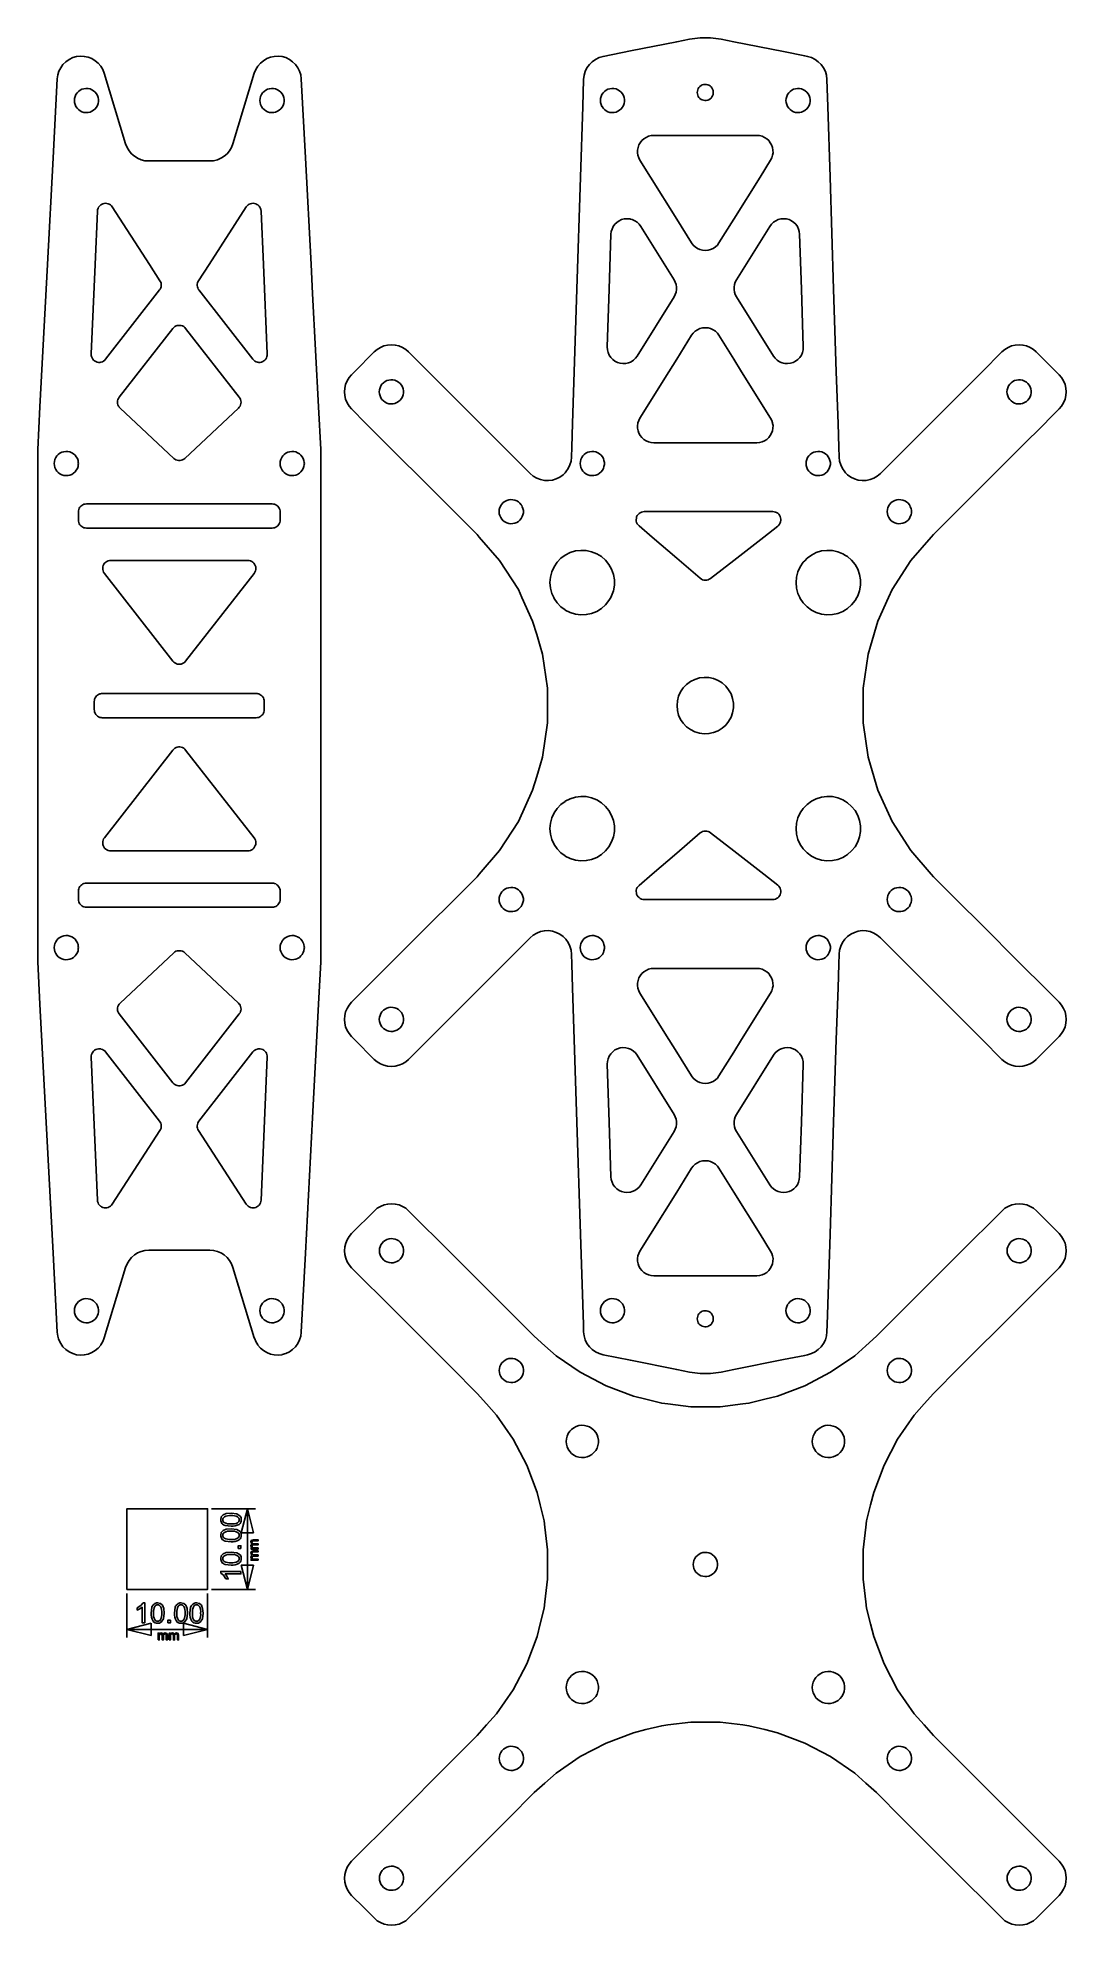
# Model space of a CAD drawing. Header units: millimetres. Extents: x 672 to 800, y -51 to 183.
import ezdxf

# ---------------------------------------------------------------- set-up
doc = ezdxf.new("R2010")
doc.units = ezdxf.units.MM
doc.header["$MEASUREMENT"] = 0
for name, color, linetype, true_color in [('aux', 2, 'Continuous', 0xffff00), ('corte ext', 1, 'Continuous', 0xff0000), ('corte int', 4, 'Continuous', 0x00ffff)]:
    doc.layers.add(name, color=color, linetype=linetype, true_color=true_color)

msp = doc.modelspace()

# ---------------------------------------------------------------- linework, layer by layer
at = {"layer": 'aux'}
for p, q in [((693.88, 0.63), (699.31, 0.63)), ((698.31, 0.63), (697.56, -2.37)), ((699.06, -2.37), (698.31, 0.63)), ((698.31, -9.37), (698.31, 0.63)), ((697.56, -2.37), (699.06, -2.37)), ((697.56, -6.37), (698.31, -9.37)), ((699.06, -6.37), (697.56, -6.37)), ((698.31, -9.37), (699.06, -6.37)), ((683.38, -9.87), (683.38, -15.32)), ((693.38, -9.87), (693.38, -15.32)), ((693.88, -9.37), (699.31, -9.37)), ((686.38, -13.57), (683.38, -14.32)), ((686.38, -15.07), (686.38, -13.57)), ((690.38, -13.57), (690.38, -15.07)), ((693.38, -14.32), (690.38, -13.57)), ((683.38, -14.32), (686.38, -15.07)), ((683.38, -14.32), (693.38, -14.32)), ((690.38, -15.07), (693.38, -14.32))]:
    msp.add_line(p, q, dxfattribs=at)
for points in [[(683.38, -9.37), (693.38, -9.37), (693.38, 0.63), (683.38, 0.63)], [(697.51, -4.29), (697.18, -4.29), (697.18, -3.96), (697.51, -3.96)], [(697.51, -7.15), (697.51, -7.45), (695.56, -7.45), (695.78, -7.74), (695.93, -8.07), (695.64, -8.07), (695.34, -7.62), (695.01, -7.35), (695.01, -7.15)], [(685.59, -13.52), (685.29, -13.52), (685.29, -11.58), (685, -11.79), (684.67, -11.94), (684.67, -11.66), (685.12, -11.36), (685.4, -11.02), (685.59, -11.02)], [(688.45, -13.52), (688.45, -13.19), (688.78, -13.19), (688.78, -13.52)]]:
    msp.add_lwpolyline(points, close=True, dxfattribs=at)
for points in [[(696.29, -1.55), (695.56, -1.46, -0.154466), (695.16, -1.19, -0.187755), (695.01, -0.74), (695.08, -0.38), (695.32, -0.13), (695.7, 0.02), (696.29, 0.08), (697, -0.01), (697.42, -0.29, -0.165548), (697.55, -0.74, -0.241513), (697.3, -1.31, -0.152463)], [(696.29, -3.48), (695.56, -3.39, -0.154466), (695.16, -3.12, -0.187755), (695.01, -2.66), (695.08, -2.3), (695.32, -2.06), (695.7, -1.91), (696.29, -1.85), (697, -1.94), (697.42, -2.21, -0.165548), (697.55, -2.66, -0.241513), (697.3, -3.24, -0.152463)], [(696.29, -1.25, 0.145958), (697.1, -1.1, 0.561777), (697.1, -0.38, 0.145958), (696.29, -0.22, 0.145827), (695.46, -0.38, 0.245653), (695.26, -0.74, 0.27203), (695.44, -1.08, 0.138863)], [(696.29, -3.18, 0.145958), (697.1, -3.03, 0.561777), (697.1, -2.3, 0.145958), (696.29, -2.15, 0.145827), (695.46, -2.3, 0.245653), (695.26, -2.66, 0.27203), (695.44, -3.01, 0.138863)], [(699.63, -4.37), (698.76, -4.37), (698.76, -4.24), (698.89, -4.24), (698.79, -4.14), (698.75, -3.98), (698.79, -3.83), (698.9, -3.74, -0.266819), (698.75, -3.47), (698.82, -3.28), (699.04, -3.21), (699.63, -3.21), (699.63, -3.35), (699.09, -3.35), (698.96, -3.37), (698.9, -3.42), (698.88, -3.51), (698.94, -3.66), (699.13, -3.72), (699.63, -3.72), (699.63, -3.86), (699.07, -3.86), (698.93, -3.9), (698.88, -4.02), (698.91, -4.13), (699, -4.21), (699.18, -4.23), (699.63, -4.23)], [(699.63, -5.76), (698.76, -5.76), (698.76, -5.63), (698.89, -5.63), (698.79, -5.52), (698.75, -5.37), (698.79, -5.21), (698.9, -5.12, -0.266819), (698.75, -4.86), (698.82, -4.66), (699.04, -4.59), (699.63, -4.59), (699.63, -4.73), (699.09, -4.73), (698.96, -4.75), (698.9, -4.8), (698.88, -4.89), (698.94, -5.04), (699.13, -5.1), (699.63, -5.1), (699.63, -5.24), (699.07, -5.24), (698.93, -5.28), (698.88, -5.4), (698.91, -5.51), (699, -5.59), (699.18, -5.61), (699.63, -5.61)], [(696.29, -6.37), (695.56, -6.28, -0.154466), (695.16, -6.01, -0.187755), (695.01, -5.56), (695.08, -5.19), (695.32, -4.95), (695.7, -4.8), (696.29, -4.74), (697, -4.83), (697.42, -5.1, -0.165548), (697.55, -5.56, -0.241513), (697.3, -6.13, -0.152463)], [(696.29, -6.07, 0.145958), (697.1, -5.92, 0.561777), (697.1, -5.19, 0.145958), (696.29, -5.04, 0.145827), (695.46, -5.19, 0.245653), (695.26, -5.56, 0.27203), (695.44, -5.9, 0.138863)], [(686.37, -12.3), (686.47, -11.58, -0.154466), (686.74, -11.18, -0.187755), (687.19, -11.02), (687.55, -11.1), (687.79, -11.34), (687.94, -11.72), (688, -12.3), (687.91, -13.01), (687.64, -13.43, -0.165548), (687.19, -13.57, -0.241513), (686.62, -13.31, -0.152463)], [(686.68, -12.3, 0.145958), (686.83, -13.12, 0.561777), (687.55, -13.12, 0.145958), (687.7, -12.3, 0.145827), (687.55, -11.48, 0.245653), (687.19, -11.28, 0.27203), (686.84, -11.46, 0.138863)], [(689.27, -12.3), (689.36, -11.58, -0.154466), (689.63, -11.18, -0.187755), (690.08, -11.02), (690.44, -11.1), (690.68, -11.34), (690.83, -11.72), (690.89, -12.3), (690.8, -13.01), (690.53, -13.43, -0.165548), (690.08, -13.57, -0.241513), (689.51, -13.31, -0.152463)], [(689.57, -12.3, 0.145958), (689.72, -13.12, 0.561777), (690.44, -13.12, 0.145958), (690.59, -12.3, 0.145827), (690.44, -11.48, 0.245653), (690.08, -11.28, 0.27203), (689.73, -11.46, 0.138863)], [(691.19, -12.3), (691.28, -11.58, -0.154466), (691.56, -11.18, -0.187755), (692.01, -11.02), (692.37, -11.1), (692.61, -11.34), (692.76, -11.72), (692.82, -12.3), (692.73, -13.01), (692.46, -13.43, -0.165548), (692.01, -13.57, -0.241513), (691.44, -13.31, -0.152463)], [(691.5, -12.3, 0.145958), (691.65, -13.12, 0.561777), (692.37, -13.12, 0.145958), (692.52, -12.3, 0.145827), (692.37, -11.48, 0.245653), (692.01, -11.28, 0.27203), (691.66, -11.46, 0.138863)], [(687.24, -15.64), (687.24, -14.78), (687.37, -14.78), (687.37, -14.91), (687.48, -14.8), (687.63, -14.76), (687.79, -14.8), (687.87, -14.92, -0.266819), (688.14, -14.76), (688.34, -14.83), (688.41, -15.05), (688.41, -15.64), (688.26, -15.64), (688.26, -15.1), (688.25, -14.98), (688.2, -14.92), (688.11, -14.89), (687.96, -14.95), (687.9, -15.14), (687.9, -15.64), (687.75, -15.64), (687.75, -15.09), (687.72, -14.94), (687.6, -14.89), (687.49, -14.92), (687.41, -15.02), (687.39, -15.2), (687.39, -15.64)], [(688.62, -15.64), (688.62, -14.78), (688.75, -14.78), (688.75, -14.91), (688.86, -14.8), (689.01, -14.76), (689.17, -14.8), (689.26, -14.92, -0.266819), (689.52, -14.76), (689.72, -14.83), (689.79, -15.05), (689.79, -15.64), (689.65, -15.64), (689.65, -15.1), (689.63, -14.98), (689.58, -14.92), (689.49, -14.89), (689.34, -14.95), (689.28, -15.14), (689.28, -15.64), (689.14, -15.64), (689.14, -15.09), (689.1, -14.94), (688.98, -14.89), (688.87, -14.92), (688.79, -15.02), (688.77, -15.2), (688.77, -15.64)]]:
    msp.add_lwpolyline(points, format="xyb", close=True, dxfattribs=at)
at = {"layer": 'corte ext'}
for points in [[(710.37, 60.82), (710.48, 60.36), (710.66, 59.92), (710.91, 59.52), (711.21, 59.16), (711.59, 58.79), (714.04, 56.33), (714.4, 56.03), (714.8, 55.78), (715.23, 55.6), (715.69, 55.49), (716.16, 55.46), (716.63, 55.49), (717.09, 55.6), (717.52, 55.78), (717.93, 56.03), (718.28, 56.33), (720.74, 58.79), (723.59, 61.64), (727.14, 65.19), (730.08, 68.13), (733.35, 71.41), (733.73, 71.73), (734.16, 71.98), (734.16, 71.98), (734.62, 72.16), (735.11, 72.26), (735.61, 72.28), (736.1, 72.22), (736.58, 72.07), (737.02, 71.85), (737.43, 71.56), (737.68, 71.31), (737.78, 71.21), (738.06, 70.8), (738.28, 70.35), (738.42, 69.87), (738.47, 69.38), (738.51, 68.13), (738.61, 65.19), (738.81, 58.79), (739.14, 48.55), (739.59, 34.67), (739.87, 25.93), (739.95, 23.43), (739.98, 22.55), (740.03, 22.06), (740.18, 21.57), (740.39, 21.12), (740.69, 20.71), (741.04, 20.36), (741.45, 20.07), (741.9, 19.85), (742.39, 19.71), (745.77, 19.03), (751.52, 17.88), (753.09, 17.57), (754.4, 17.4), (755.71, 17.4), (757.01, 17.57), (758.58, 17.88), (764.73, 19.11), (767.37, 19.64), (767.72, 19.71), (768.2, 19.85), (768.65, 20.07), (769.06, 20.36), (769.42, 20.71), (769.71, 21.12), (769.93, 21.57), (770.07, 22.06), (770.13, 22.55), (770.16, 23.43), (770.24, 25.93), (770.52, 34.67), (770.96, 48.55), (771.29, 58.79), (771.5, 65.19), (771.59, 68.13), (771.63, 69.38), (771.69, 69.87), (771.83, 70.35), (772.04, 70.8), (772.33, 71.21), (772.43, 71.31), (772.68, 71.56), (773.08, 71.85), (773.53, 72.07), (774, 72.22), (774.5, 72.28), (774.99, 72.26), (775.48, 72.16), (775.94, 71.98), (776.37, 71.73), (776.75, 71.41), (780.02, 68.13), (782.97, 65.19), (786.52, 61.64), (789.37, 58.79), (791.82, 56.33), (792.18, 56.03), (792.58, 55.78), (793.02, 55.6), (793.47, 55.49), (793.94, 55.46), (794.41, 55.49), (794.87, 55.6), (795.31, 55.78), (795.71, 56.03), (796.07, 56.33), (797.61, 57.88), (798.52, 58.79), (798.89, 59.16), (799.2, 59.52), (799.45, 59.92), (799.63, 60.36), (799.74, 60.82), (799.77, 61.28), (799.74, 61.75), (799.63, 62.21), (799.45, 62.65), (799.2, 63.05), (798.89, 63.41), (797.61, 64.69), (797.11, 65.19), (794.16, 68.13), (789.14, 73.15), (786.52, 75.78), (783.34, 78.96), (783.06, 79.28), (780.53, 82.2), (778.22, 85.8), (776.44, 89.69), (775.53, 92.8), (775.24, 93.8), (774.63, 98.04), (774.63, 102.32), (775.24, 106.55), (775.53, 107.55), (776.44, 110.66), (777.77, 113.57), (778.22, 114.55), (780.53, 118.15), (783.06, 121.07), (783.34, 121.39), (786.52, 124.57), (786.92, 124.97), (789.14, 127.2), (794.16, 132.22), (797.11, 135.16), (797.61, 135.66), (798.89, 136.94), (799.2, 137.3), (799.45, 137.7), (799.63, 138.14), (799.74, 138.6), (799.77, 139.07), (799.74, 139.54), (799.63, 139.99), (799.45, 140.43), (799.2, 140.83), (798.89, 141.19), (797.61, 142.47), (796.07, 144.02), (795.71, 144.32), (795.31, 144.57), (794.87, 144.75), (794.41, 144.86), (793.94, 144.89), (793.47, 144.86), (793.02, 144.75), (792.58, 144.57), (792.18, 144.32), (791.82, 144.02), (789.37, 141.56), (786.52, 138.71), (782.97, 135.16), (780.02, 132.22), (776.75, 128.95), (776.37, 128.62), (775.94, 128.37), (775.48, 128.19), (774.99, 128.09), (774.5, 128.07), (774, 128.13), (773.53, 128.28), (773.08, 128.5), (772.68, 128.79), (772.43, 129.04), (772.33, 129.14), (772.04, 129.55), (771.83, 130), (771.69, 130.48), (771.63, 130.97), (771.59, 132.22), (771.5, 135.16), (771.29, 141.56), (770.96, 151.8), (770.52, 165.69), (770.24, 174.43), (770.13, 177.8), (770.07, 178.3), (769.93, 178.78), (769.71, 179.23), (769.42, 179.64), (769.06, 179.99), (768.65, 180.28), (768.2, 180.5), (767.72, 180.64), (767.37, 180.71), (764.73, 181.24), (758.58, 182.47), (757.01, 182.78), (755.71, 182.96), (754.4, 182.96), (753.09, 182.78), (751.52, 182.47), (745.77, 181.32), (742.39, 180.64), (741.9, 180.5), (741.45, 180.28), (741.04, 179.99), (740.69, 179.64), (740.39, 179.23), (740.18, 178.78), (740.03, 178.3), (739.98, 177.8), (739.87, 174.43), (739.59, 165.69), (739.14, 151.8), (738.81, 141.56), (738.61, 135.16), (738.51, 132.22), (738.47, 130.97), (738.42, 130.48), (738.28, 130), (738.06, 129.55), (737.78, 129.14), (737.68, 129.04), (737.43, 128.79), (737.02, 128.5), (736.58, 128.28), (736.1, 128.13), (735.61, 128.07), (735.11, 128.09), (734.62, 128.19), (734.16, 128.37), (734.16, 128.37), (733.73, 128.62), (733.35, 128.95), (730.08, 132.22), (727.14, 135.16), (723.59, 138.71), (720.74, 141.56), (718.28, 144.02), (717.93, 144.32), (717.52, 144.57), (717.09, 144.75), (716.63, 144.86), (716.16, 144.89), (715.69, 144.86), (715.23, 144.75), (714.8, 144.57), (714.4, 144.32), (714.04, 144.02), (711.59, 141.56), (711.21, 141.19), (710.91, 140.83), (710.66, 140.43), (710.48, 139.99), (710.37, 139.54), (710.33, 139.07), (710.37, 138.6), (710.48, 138.14), (710.66, 137.7), (710.91, 137.3), (711.21, 136.94), (713, 135.16), (715.94, 132.22), (720.96, 127.2), (723.19, 124.97), (723.59, 124.57), (726.77, 121.39), (727.04, 121.07), (729.57, 118.15), (731.89, 114.55), (732.33, 113.57), (733.66, 110.66), (734.16, 108.98), (734.58, 107.55), (734.87, 106.55), (735.48, 102.32), (735.48, 98.04), (734.87, 93.8), (734.58, 92.8), (734.16, 91.37), (733.66, 89.69), (731.89, 85.8), (729.57, 82.2), (727.04, 79.28), (726.77, 78.96), (723.59, 75.78), (720.96, 73.15), (715.94, 68.13), (713, 65.19), (711.21, 63.41), (710.91, 63.05), (710.66, 62.65), (710.48, 62.21), (710.37, 61.75), (710.33, 61.28)], [(672.33, 68.57), (672.34, 68.41), (672.61, 63.16), (674.23, 32.3), (674.75, 22.5), (674.81, 22.02), (674.92, 21.67), (674.96, 21.55), (675.18, 21.11), (675.46, 20.71), (675.81, 20.36), (676.22, 20.08), (676.66, 19.86), (677.13, 19.72), (677.61, 19.67), (678.1, 19.7), (678.58, 19.8), (679.03, 19.98), (679.45, 20.24), (679.82, 20.55), (680.13, 20.92), (680.13, 20.93), (680.38, 21.34), (680.51, 21.67), (680.56, 21.8), (683.22, 30.55), (683.4, 30.99), (683.64, 31.4), (683.95, 31.77), (684.31, 32.09), (684.64, 32.3), (684.71, 32.34), (685.15, 32.52), (685.62, 32.64), (686.09, 32.68), (693.65, 32.68), (694.12, 32.64), (694.59, 32.52), (695.03, 32.34), (695.1, 32.3), (695.43, 32.09), (695.79, 31.77), (696.1, 31.4), (696.34, 30.99), (696.52, 30.55), (699.17, 21.8), (699.22, 21.67), (699.35, 21.34), (699.6, 20.93), (699.61, 20.92), (699.92, 20.55), (700.29, 20.24), (700.71, 19.98), (701.16, 19.8), (701.64, 19.7), (702.12, 19.67), (702.61, 19.72), (702.62, 19.73), (703.08, 19.86), (703.52, 20.08), (703.92, 20.36), (704.27, 20.71), (704.56, 21.11), (704.78, 21.55), (704.82, 21.67), (704.93, 22.02), (704.99, 22.5), (705.51, 32.3), (706.39, 49.09), (707.12, 63.16), (707.4, 68.41), (707.4, 68.57), (707.4, 131.78), (707.4, 131.94), (707.12, 137.2), (706.39, 151.26), (706.2, 154.87), (705.51, 168.06), (704.99, 177.85), (704.93, 178.34), (704.78, 178.81), (704.56, 179.24), (704.27, 179.64), (703.92, 179.99), (703.52, 180.27), (703.08, 180.49), (702.62, 180.62), (702.61, 180.63), (702.12, 180.68), (701.64, 180.65), (701.16, 180.55), (700.71, 180.37), (700.29, 180.11), (699.92, 179.8), (699.61, 179.43), (699.6, 179.43), (699.35, 179.01), (699.17, 178.55), (696.52, 169.8), (696.34, 169.36), (696.1, 168.95), (695.79, 168.58), (695.43, 168.27), (695.1, 168.06), (695.03, 168.01), (694.59, 167.83), (694.12, 167.71), (693.65, 167.68), (686.09, 167.68), (685.62, 167.71), (685.15, 167.83), (684.71, 168.01), (684.64, 168.06), (684.31, 168.27), (683.95, 168.58), (683.64, 168.95), (683.4, 169.36), (683.22, 169.8), (680.56, 178.55), (680.38, 179.01), (680.13, 179.43), (680.13, 179.43), (679.82, 179.8), (679.45, 180.11), (679.03, 180.37), (678.58, 180.55), (678.1, 180.65), (677.61, 180.68), (677.13, 180.63), (676.66, 180.49), (676.22, 180.27), (675.81, 179.99), (675.46, 179.64), (675.18, 179.24), (674.96, 178.81), (674.81, 178.34), (674.75, 177.85), (674.23, 168.06), (673.54, 154.87), (672.61, 137.2), (672.34, 131.94), (672.33, 131.78)], [(710.38, -45.64), (710.49, -46.1), (710.67, -46.53), (710.92, -46.93), (711.22, -47.29), (712.77, -48.83), (714.05, -50.12), (714.41, -50.43), (714.81, -50.67), (715.25, -50.85), (715.7, -50.96), (716.17, -51), (716.64, -50.96), (717.1, -50.85), (717.53, -50.67), (717.94, -50.43), (718.29, -50.12), (719.58, -48.83), (723.6, -44.82), (730.67, -37.75), (733.85, -34.56), (735.17, -33.4), (736.56, -32.16), (739.54, -30.1), (742.75, -28.42), (746.14, -27.13), (747.69, -26.75), (749.66, -26.27), (750.42, -26.17), (753.25, -25.83), (756.88, -25.83), (759.71, -26.17), (760.47, -26.27), (762.44, -26.75), (763.99, -27.13), (767.38, -28.42), (770.58, -30.1), (773.57, -32.16), (774.96, -33.4), (776.28, -34.56), (779.46, -37.75), (786.53, -44.82), (790.55, -48.83), (791.83, -50.12), (792.19, -50.43), (792.59, -50.67), (793.03, -50.85), (793.49, -50.96), (793.95, -51), (794.42, -50.96), (794.88, -50.85), (795.32, -50.67), (795.72, -50.43), (796.08, -50.12), (797.36, -48.83), (797.62, -48.58), (798.9, -47.29), (799.21, -46.93), (799.46, -46.53), (799.64, -46.1), (799.75, -45.64), (799.78, -45.17), (799.75, -44.7), (799.64, -44.24), (799.46, -43.81), (799.21, -43.41), (798.9, -43.05), (797.62, -41.76), (793.6, -37.75), (786.53, -30.67), (783.35, -27.49), (782.18, -26.17), (780.95, -24.78), (778.89, -21.8), (777.2, -18.59), (775.92, -15.2), (775.54, -13.65), (775.05, -11.69), (774.96, -10.92), (774.62, -8.09), (774.62, -4.47), (774.96, -1.64), (775.05, -0.87), (775.54, 1.1), (775.92, 2.65), (777.2, 6.03), (778.89, 9.24), (780.95, 12.22), (782.18, 13.62), (783.35, 14.93), (786.53, 18.12), (793.6, 25.19), (797.62, 29.21), (798.9, 30.49), (799.21, 30.85), (799.46, 31.25), (799.64, 31.69), (799.75, 32.14), (799.78, 32.61), (799.75, 33.08), (799.64, 33.54), (799.46, 33.97), (799.21, 34.38), (798.9, 34.73), (797.62, 36.02), (796.08, 37.56), (795.72, 37.87), (795.32, 38.11), (794.88, 38.29), (794.42, 38.4), (793.95, 38.44), (793.49, 38.4), (793.03, 38.29), (792.59, 38.11), (792.19, 37.87), (791.83, 37.56), (786.53, 32.26), (779.46, 25.19), (776.28, 22.01), (774.96, 20.84), (773.57, 19.6), (770.58, 17.55), (767.38, 15.86), (763.99, 14.58), (762.44, 14.2), (760.47, 13.71), (759.71, 13.62), (756.88, 13.27), (753.25, 13.27), (750.42, 13.62), (749.66, 13.71), (747.69, 14.2), (746.14, 14.58), (742.75, 15.86), (739.54, 17.55), (736.56, 19.6), (735.17, 20.84), (733.85, 22.01), (730.67, 25.19), (723.6, 32.26), (718.29, 37.56), (717.94, 37.87), (717.53, 38.11), (717.1, 38.29), (716.64, 38.4), (716.17, 38.44), (715.7, 38.4), (715.25, 38.29), (714.81, 38.11), (714.41, 37.87), (714.05, 37.56), (711.22, 34.73), (710.92, 34.38), (710.67, 33.97), (710.49, 33.54), (710.38, 33.08), (710.34, 32.61), (710.38, 32.14), (710.49, 31.69), (710.67, 31.25), (710.92, 30.85), (711.22, 30.49), (716.53, 25.19), (723.6, 18.12), (726.78, 14.93), (727.95, 13.62), (729.18, 12.22), (731.24, 9.24), (732.92, 6.03), (734.21, 2.65), (734.59, 1.1), (735.07, -0.87), (735.17, -1.64), (735.51, -4.47), (735.51, -8.09), (735.17, -10.92), (735.07, -11.69), (734.59, -13.65), (734.21, -15.2), (732.92, -18.59), (731.24, -21.8), (729.18, -24.78), (727.95, -26.17), (726.78, -27.49), (723.6, -30.67), (716.53, -37.75), (711.22, -43.05), (710.92, -43.41), (710.67, -43.81), (710.49, -44.24), (710.38, -44.7), (710.34, -45.17)]]:
    msp.add_lwpolyline(points, close=True, dxfattribs=at)
at = {"layer": 'corte int'}
for points in [[(676.87, 175.18), (676.89, 175.43), (676.95, 175.68), (677.06, 175.91), (677.2, 176.12), (677.38, 176.3), (677.58, 176.45), (677.81, 176.57), (678.05, 176.64), (678.31, 176.67), (678.56, 176.66), (678.81, 176.61), (679.04, 176.51), (679.26, 176.38), (679.45, 176.21), (679.61, 176.02), (679.74, 175.79), (679.82, 175.55), (679.86, 175.3), (679.87, 175.18), (679.86, 175.05), (679.82, 174.8), (679.74, 174.56), (679.61, 174.34), (679.45, 174.14), (679.26, 173.97), (679.04, 173.84), (678.81, 173.74), (678.56, 173.69), (678.31, 173.68), (678.05, 173.71), (677.81, 173.78), (677.58, 173.9), (677.38, 174.05), (677.2, 174.23), (677.06, 174.44), (676.95, 174.68), (676.89, 174.92)], [(699.87, 175.18), (699.89, 175.43), (699.95, 175.68), (700.06, 175.91), (700.2, 176.12), (700.38, 176.3), (700.58, 176.45), (700.81, 176.57), (701.05, 176.64), (701.31, 176.67), (701.56, 176.66), (701.81, 176.61), (702.04, 176.51), (702.26, 176.38), (702.45, 176.21), (702.61, 176.02), (702.62, 176), (702.74, 175.79), (702.82, 175.55), (702.86, 175.3), (702.87, 175.18), (702.86, 175.05), (702.82, 174.8), (702.74, 174.56), (702.62, 174.35), (702.61, 174.34), (702.45, 174.14), (702.26, 173.97), (702.04, 173.84), (701.81, 173.74), (701.56, 173.69), (701.31, 173.68), (701.05, 173.71), (700.81, 173.78), (700.58, 173.9), (700.38, 174.05), (700.2, 174.23), (700.06, 174.44), (699.95, 174.68), (699.89, 174.92)], [(742.05, 175.18), (742.07, 175.43), (742.14, 175.68), (742.24, 175.91), (742.39, 176.12), (742.56, 176.3), (742.77, 176.45), (742.99, 176.57), (743.24, 176.64), (743.49, 176.67), (743.74, 176.66), (743.99, 176.61), (744.23, 176.51), (744.44, 176.38), (744.64, 176.21), (744.8, 176.02), (744.92, 175.79), (745, 175.55), (745.05, 175.3), (745.05, 175.05), (745, 174.8), (744.92, 174.56), (744.85, 174.43), (744.8, 174.34), (744.64, 174.14), (744.44, 173.97), (744.23, 173.84), (743.99, 173.74), (743.74, 173.69), (743.49, 173.68), (743.24, 173.71), (742.99, 173.78), (742.77, 173.9), (742.56, 174.05), (742.39, 174.23), (742.26, 174.43), (742.24, 174.44), (742.14, 174.68), (742.07, 174.92)], [(754.05, 176.18), (754.07, 176.34), (754.11, 176.51), (754.18, 176.66), (754.27, 176.8), (754.39, 176.93), (754.53, 177.03), (754.68, 177.1), (754.84, 177.15), (755.01, 177.17), (755.18, 177.17), (755.35, 177.13), (755.5, 177.07), (755.65, 176.98), (755.77, 176.87), (755.88, 176.74), (755.96, 176.59), (756.02, 176.43), (756.05, 176.26), (756.05, 176.18), (756.05, 176.09), (756.02, 175.92), (755.96, 175.76), (755.88, 175.62), (755.77, 175.48), (755.65, 175.37), (755.5, 175.28), (755.35, 175.22), (755.18, 175.18), (755.01, 175.18), (754.84, 175.2), (754.68, 175.25), (754.53, 175.32), (754.39, 175.42), (754.27, 175.55), (754.18, 175.69), (754.11, 175.84), (754.07, 176.01)], [(765.05, 175.18), (765.07, 175.43), (765.14, 175.68), (765.24, 175.91), (765.39, 176.12), (765.56, 176.3), (765.77, 176.45), (765.99, 176.57), (766.24, 176.64), (766.49, 176.67), (766.74, 176.66), (766.99, 176.61), (767.23, 176.51), (767.37, 176.43), (767.44, 176.38), (767.64, 176.21), (767.8, 176.02), (767.92, 175.79), (768, 175.55), (768.05, 175.3), (768.05, 175.18), (768.05, 175.05), (768, 174.8), (767.92, 174.56), (767.85, 174.43), (767.8, 174.34), (767.64, 174.14), (767.44, 173.97), (767.37, 173.93), (767.23, 173.84), (766.99, 173.74), (766.74, 173.69), (766.49, 173.68), (766.24, 173.71), (765.99, 173.78), (765.77, 173.9), (765.56, 174.05), (765.39, 174.23), (765.26, 174.43), (765.24, 174.44), (765.14, 174.68), (765.07, 174.92)], [(746.67, 169.04), (746.72, 169.36), (746.83, 169.67), (746.99, 169.95), (747.2, 170.21), (747.44, 170.43), (747.71, 170.61), (748.01, 170.74), (748.33, 170.82), (748.66, 170.84), (761.45, 170.84), (761.78, 170.82), (762.09, 170.74), (762.39, 170.61), (762.67, 170.43), (762.91, 170.21), (763.11, 169.95), (763.27, 169.67), (763.38, 169.36), (763.44, 169.04), (763.45, 168.71), (763.4, 168.39), (763.3, 168.08), (763.15, 167.79), (761.84, 165.69), (758.58, 160.47), (756.75, 157.52), (756.55, 157.25), (756.3, 157.02), (756.02, 156.83), (755.72, 156.69), (755.39, 156.61), (755.05, 156.58), (754.72, 156.61), (754.39, 156.69), (754.08, 156.83), (753.8, 157.02), (753.56, 157.25), (753.36, 157.52), (751.52, 160.47), (748.27, 165.69), (746.96, 167.79), (746.81, 168.08), (746.71, 168.39), (746.66, 168.71)], [(678.95, 143.76), (679.44, 154.87), (679.73, 161.48), (679.75, 161.65), (679.8, 161.81), (679.88, 161.96), (679.98, 162.09), (680.1, 162.21), (680.13, 162.23), (680.24, 162.3), (680.39, 162.38), (680.55, 162.42), (680.72, 162.44), (680.89, 162.42), (681.05, 162.38), (681.2, 162.32), (681.34, 162.23), (681.47, 162.11), (681.57, 161.98), (686.17, 154.87), (687.48, 152.84), (687.56, 152.71), (687.61, 152.56), (687.64, 152.41), (687.64, 152.26), (687.62, 152.1), (687.58, 151.95), (687.52, 151.81), (687.43, 151.69), (680.74, 143.1), (680.63, 142.98), (680.5, 142.88), (680.35, 142.8), (680.19, 142.74), (680.13, 142.73), (680.02, 142.72), (679.85, 142.72), (679.69, 142.75), (679.53, 142.81), (679.38, 142.89), (679.26, 143), (679.15, 143.13), (679.06, 143.27), (679, 143.43), (678.96, 143.59)], [(692.1, 152.41), (692.13, 152.56), (692.18, 152.71), (692.26, 152.84), (693.57, 154.87), (698.17, 161.98), (698.27, 162.11), (698.39, 162.23), (698.53, 162.32), (698.69, 162.38), (698.85, 162.42), (699.02, 162.44), (699.19, 162.42), (699.35, 162.38), (699.5, 162.3), (699.61, 162.23), (699.64, 162.21), (699.76, 162.09), (699.86, 161.96), (699.94, 161.81), (699.98, 161.65), (700.01, 161.48), (700.3, 154.87), (700.78, 143.76), (700.78, 143.59), (700.74, 143.43), (700.68, 143.27), (700.59, 143.13), (700.48, 143), (700.35, 142.89), (700.21, 142.81), (700.05, 142.75), (699.88, 142.72), (699.72, 142.72), (699.61, 142.73), (699.55, 142.74), (699.39, 142.8), (699.24, 142.88), (699.11, 142.98), (699, 143.1), (692.31, 151.69), (692.22, 151.81), (692.16, 151.95), (692.11, 152.1), (692.1, 152.26)], [(742.91, 144.63), (743.14, 151.8), (743.36, 158.59), (743.4, 158.93), (743.5, 159.25), (743.65, 159.56), (743.85, 159.83), (744.09, 160.07), (744.37, 160.26), (744.68, 160.41), (745.01, 160.5), (745.35, 160.53), (745.69, 160.5), (745.77, 160.48), (746.01, 160.42), (746.33, 160.28), (746.61, 160.09), (746.85, 159.86), (747.06, 159.58), (751.19, 152.96), (751.33, 152.68), (751.43, 152.38), (751.48, 152.06), (751.48, 151.74), (751.43, 151.43), (751.33, 151.13), (751.19, 150.85), (746.61, 143.5), (746.4, 143.22), (746.15, 142.99), (745.85, 142.8), (745.77, 142.76), (745.53, 142.66), (745.19, 142.58), (744.85, 142.56), (744.5, 142.6), (744.17, 142.71), (743.86, 142.86), (743.58, 143.07), (743.34, 143.33), (743.15, 143.62), (743.01, 143.94), (742.93, 144.28)], [(758.62, 151.8), (758.62, 152.06), (758.67, 152.38), (758.77, 152.68), (758.92, 152.96), (763.05, 159.58), (763.25, 159.86), (763.5, 160.09), (763.78, 160.28), (764.09, 160.42), (764.42, 160.5), (764.73, 160.52), (764.76, 160.53), (765.1, 160.5), (765.43, 160.41), (765.73, 160.26), (766.01, 160.07), (766.26, 159.83), (766.46, 159.56), (766.61, 159.25), (766.7, 158.93), (766.74, 158.59), (766.96, 151.8), (767.19, 144.63), (767.17, 144.28), (767.09, 143.94), (766.96, 143.62), (766.77, 143.33), (766.53, 143.07), (766.25, 142.86), (765.94, 142.71), (765.6, 142.6), (765.26, 142.56), (764.91, 142.58), (764.73, 142.62), (764.57, 142.66), (764.25, 142.8), (763.96, 142.99), (763.7, 143.22), (763.5, 143.5), (758.92, 150.85), (758.77, 151.13), (758.67, 151.43), (758.62, 151.74)], [(682.22, 137.79), (682.23, 137.95), (682.27, 138.11), (682.34, 138.26), (682.43, 138.4), (689.08, 146.93), (689.19, 147.05), (689.32, 147.15), (689.47, 147.23), (689.62, 147.28), (689.79, 147.31), (689.95, 147.31), (690.11, 147.28), (690.27, 147.23), (690.42, 147.15), (690.55, 147.05), (690.66, 146.93), (697.31, 138.4), (697.4, 138.26), (697.46, 138.11), (697.5, 137.95), (697.52, 137.79), (697.51, 137.62), (697.47, 137.46), (697.4, 137.31), (697.33, 137.2), (697.31, 137.17), (697.2, 137.05), (690.55, 130.82), (690.42, 130.71), (690.28, 130.63), (690.12, 130.58), (689.95, 130.55), (689.79, 130.55), (689.62, 130.58), (689.46, 130.63), (689.32, 130.71), (689.18, 130.82), (682.53, 137.05), (682.42, 137.17), (682.41, 137.2), (682.34, 137.31), (682.27, 137.46), (682.23, 137.62)], [(746.66, 134.89), (746.7, 135.16), (746.71, 135.21), (746.81, 135.52), (746.96, 135.81), (750.54, 141.56), (751.52, 143.13), (753.36, 146.08), (753.56, 146.35), (753.8, 146.58), (754.08, 146.77), (754.39, 146.91), (754.72, 146.99), (755.05, 147.02), (755.39, 146.99), (755.72, 146.91), (756.02, 146.77), (756.3, 146.58), (756.55, 146.35), (756.75, 146.08), (758.58, 143.13), (759.56, 141.56), (763.15, 135.81), (763.3, 135.52), (763.4, 135.21), (763.4, 135.16), (763.45, 134.89), (763.44, 134.56), (763.38, 134.24), (763.27, 133.93), (763.11, 133.65), (762.91, 133.39), (762.67, 133.17), (762.39, 132.99), (762.09, 132.86), (761.78, 132.78), (761.45, 132.76), (748.66, 132.76), (748.33, 132.78), (748.01, 132.86), (747.71, 132.99), (747.44, 133.17), (747.2, 133.39), (746.99, 133.65), (746.83, 133.93), (746.72, 134.24), (746.67, 134.56)], [(714.66, 139.07), (714.68, 139.32), (714.75, 139.57), (714.85, 139.8), (714.99, 140.01), (715.17, 140.19), (715.38, 140.34), (715.6, 140.46), (715.85, 140.53), (716.1, 140.56), (716.35, 140.55), (716.6, 140.5), (716.84, 140.41), (717.05, 140.27), (717.24, 140.1), (717.4, 139.91), (717.53, 139.68), (717.61, 139.44), (717.66, 139.19), (717.66, 139.07), (717.66, 138.94), (717.61, 138.69), (717.53, 138.45), (717.4, 138.23), (717.24, 138.03), (717.05, 137.86), (716.84, 137.73), (716.6, 137.63), (716.35, 137.58), (716.1, 137.57), (715.85, 137.6), (715.6, 137.67), (715.38, 137.79), (715.17, 137.94), (714.99, 138.12), (714.85, 138.33), (714.75, 138.57), (714.68, 138.81)], [(792.44, 139.07), (792.47, 139.32), (792.53, 139.57), (792.63, 139.8), (792.78, 140.01), (792.95, 140.19), (793.16, 140.34), (793.38, 140.46), (793.63, 140.53), (793.88, 140.56), (794.13, 140.55), (794.38, 140.5), (794.62, 140.41), (794.84, 140.27), (795.03, 140.1), (795.19, 139.91), (795.31, 139.68), (795.4, 139.44), (795.44, 139.19), (795.44, 138.94), (795.4, 138.69), (795.31, 138.45), (795.19, 138.23), (795.03, 138.03), (794.84, 137.86), (794.62, 137.73), (794.38, 137.63), (794.13, 137.58), (793.88, 137.57), (793.63, 137.6), (793.38, 137.67), (793.16, 137.79), (792.95, 137.94), (792.78, 138.12), (792.63, 138.33), (792.53, 138.57), (792.47, 138.81)], [(674.37, 130.18), (674.39, 130.43), (674.45, 130.68), (674.56, 130.91), (674.7, 131.12), (674.88, 131.3), (675.08, 131.45), (675.31, 131.57), (675.55, 131.64), (675.81, 131.67), (676.06, 131.66), (676.31, 131.61), (676.54, 131.51), (676.76, 131.38), (676.95, 131.21), (677.11, 131.02), (677.24, 130.79), (677.32, 130.55), (677.36, 130.3), (677.37, 130.18), (677.36, 130.05), (677.32, 129.8), (677.24, 129.56), (677.11, 129.34), (676.95, 129.14), (676.76, 128.97), (676.54, 128.84), (676.31, 128.74), (676.06, 128.69), (675.81, 128.68), (675.55, 128.71), (675.31, 128.78), (675.08, 128.9), (674.88, 129.05), (674.7, 129.23), (674.56, 129.44), (674.45, 129.68), (674.39, 129.92)], [(702.37, 130.18), (702.39, 130.43), (702.45, 130.68), (702.56, 130.91), (702.62, 131), (702.7, 131.12), (702.88, 131.3), (703.08, 131.45), (703.31, 131.57), (703.55, 131.64), (703.81, 131.67), (704.06, 131.66), (704.31, 131.61), (704.54, 131.51), (704.76, 131.38), (704.95, 131.21), (705.11, 131.02), (705.24, 130.79), (705.32, 130.55), (705.36, 130.3), (705.37, 130.18), (705.36, 130.05), (705.32, 129.8), (705.24, 129.56), (705.11, 129.34), (704.95, 129.14), (704.76, 128.97), (704.54, 128.84), (704.31, 128.74), (704.06, 128.69), (703.81, 128.68), (703.55, 128.71), (703.31, 128.78), (703.08, 128.9), (702.88, 129.05), (702.7, 129.23), (702.62, 129.36), (702.56, 129.44), (702.45, 129.68), (702.39, 129.92)], [(739.55, 130.18), (739.57, 130.43), (739.64, 130.68), (739.74, 130.91), (739.89, 131.12), (740.06, 131.3), (740.27, 131.45), (740.49, 131.57), (740.74, 131.64), (740.99, 131.67), (741.24, 131.66), (741.49, 131.61), (741.73, 131.51), (741.94, 131.38), (742.14, 131.21), (742.3, 131.02), (742.42, 130.79), (742.5, 130.55), (742.55, 130.3), (742.55, 130.05), (742.5, 129.8), (742.42, 129.56), (742.3, 129.34), (742.14, 129.14), (741.94, 128.97), (741.73, 128.84), (741.49, 128.74), (741.24, 128.69), (740.99, 128.68), (740.74, 128.71), (740.49, 128.78), (740.27, 128.9), (740.06, 129.05), (739.89, 129.23), (739.74, 129.44), (739.64, 129.68), (739.57, 129.92)], [(767.55, 130.18), (767.57, 130.43), (767.64, 130.68), (767.74, 130.91), (767.89, 131.12), (768.06, 131.3), (768.27, 131.45), (768.49, 131.57), (768.74, 131.64), (768.99, 131.67), (769.24, 131.66), (769.49, 131.61), (769.73, 131.51), (769.94, 131.38), (770.14, 131.21), (770.3, 131.02), (770.42, 130.79), (770.5, 130.55), (770.55, 130.3), (770.55, 130.18), (770.55, 130.05), (770.5, 129.8), (770.42, 129.56), (770.3, 129.34), (770.14, 129.14), (769.94, 128.97), (769.73, 128.84), (769.49, 128.74), (769.24, 128.69), (768.99, 128.68), (768.74, 128.71), (768.49, 128.78), (768.27, 128.9), (768.06, 129.05), (767.89, 129.23), (767.74, 129.44), (767.64, 129.68), (767.57, 129.92)], [(677.37, 124.18), (677.38, 124.33), (677.42, 124.48), (677.48, 124.63), (677.56, 124.76), (677.66, 124.88), (677.78, 124.98), (677.91, 125.07), (678.06, 125.13), (678.21, 125.16), (678.37, 125.18), (701.37, 125.18), (701.53, 125.16), (701.68, 125.13), (701.82, 125.07), (701.96, 124.98), (702.08, 124.88), (702.18, 124.76), (702.26, 124.63), (702.32, 124.48), (702.36, 124.33), (702.37, 124.18), (702.37, 123.18), (702.36, 123.02), (702.32, 122.87), (702.26, 122.72), (702.18, 122.59), (702.08, 122.47), (701.96, 122.37), (701.82, 122.28), (701.68, 122.22), (701.53, 122.19), (701.37, 122.18), (678.37, 122.18), (678.21, 122.19), (678.06, 122.22), (677.91, 122.28), (677.78, 122.37), (677.66, 122.47), (677.56, 122.59), (677.48, 122.72), (677.42, 122.87), (677.38, 123.02), (677.37, 123.18)], [(729.51, 124.22), (729.53, 124.47), (729.6, 124.72), (729.7, 124.95), (729.71, 124.97), (729.84, 125.16), (730.02, 125.34), (730.22, 125.49), (730.45, 125.61), (730.7, 125.68), (730.95, 125.72), (731.2, 125.7), (731.45, 125.65), (731.69, 125.56), (731.9, 125.42), (732.09, 125.25), (732.25, 125.06), (732.3, 124.97), (732.38, 124.83), (732.46, 124.6), (732.51, 124.34), (732.51, 124.22), (732.51, 124.09), (732.46, 123.84), (732.38, 123.6), (732.25, 123.38), (732.09, 123.18), (731.9, 123.01), (731.69, 122.88), (731.45, 122.78), (731.2, 122.73), (730.95, 122.72), (730.7, 122.75), (730.45, 122.83), (730.22, 122.94), (730.02, 123.09), (729.84, 123.27), (729.7, 123.49), (729.6, 123.72), (729.53, 123.96)], [(746.49, 123.22), (746.51, 123.4), (746.55, 123.56), (746.63, 123.72), (746.73, 123.86), (746.85, 123.98), (746.99, 124.08), (747.15, 124.16), (747.32, 124.2), (747.49, 124.22), (763.41, 124.22), (763.58, 124.2), (763.74, 124.16), (763.89, 124.1), (764.03, 124.01), (764.15, 123.89), (764.25, 123.76), (764.33, 123.62), (764.38, 123.46), (764.41, 123.3), (764.41, 123.14), (764.38, 122.97), (764.33, 122.82), (764.25, 122.67), (764.15, 122.54), (764.03, 122.43), (762.29, 121.07), (758.58, 118.18), (755.7, 115.93), (755.55, 115.83), (755.4, 115.77), (755.23, 115.73), (755.06, 115.72), (754.89, 115.74), (754.72, 115.78), (754.57, 115.86), (754.43, 115.96), (751.52, 118.45), (748.46, 121.07), (746.84, 122.46), (746.72, 122.58), (746.62, 122.72), (746.55, 122.88), (746.5, 123.05)], [(777.59, 124.22), (777.62, 124.47), (777.68, 124.72), (777.78, 124.95), (777.8, 124.97), (777.93, 125.16), (778.1, 125.34), (778.31, 125.49), (778.54, 125.61), (778.78, 125.68), (779.03, 125.72), (779.28, 125.7), (779.53, 125.65), (779.77, 125.56), (779.99, 125.42), (780.18, 125.25), (780.34, 125.06), (780.39, 124.97), (780.46, 124.83), (780.55, 124.6), (780.59, 124.34), (780.59, 124.09), (780.55, 123.84), (780.46, 123.6), (780.34, 123.38), (780.18, 123.18), (779.99, 123.01), (779.77, 122.88), (779.53, 122.78), (779.28, 122.73), (779.03, 122.72), (778.78, 122.75), (778.54, 122.83), (778.31, 122.94), (778.1, 123.09), (777.93, 123.27), (777.78, 123.49), (777.68, 123.72), (777.62, 123.96)], [(735.8, 115.43), (735.86, 116.1), (736.03, 116.76), (736.31, 117.38), (736.69, 117.94), (737.16, 118.43), (737.68, 118.81), (737.71, 118.83), (738.31, 119.14), (738.96, 119.34), (739.63, 119.42), (740.31, 119.39), (740.97, 119.25), (741.6, 119), (742.18, 118.64), (742.69, 118.19), (743.12, 117.67), (743.45, 117.07), (743.67, 116.43), (743.79, 115.76), (743.8, 115.43), (743.79, 115.09), (743.67, 114.42), (743.45, 113.78), (743.33, 113.57), (743.12, 113.19), (742.69, 112.66), (742.18, 112.21), (741.6, 111.85), (740.97, 111.6), (740.31, 111.46), (739.63, 111.43), (738.96, 111.52), (738.31, 111.71), (737.71, 112.02), (737.68, 112.04), (737.16, 112.42), (736.69, 112.91), (736.31, 113.47), (736.27, 113.57), (736.03, 114.09), (735.86, 114.75)], [(766.3, 115.43), (766.36, 116.1), (766.53, 116.76), (766.81, 117.38), (767.19, 117.94), (767.37, 118.13), (767.66, 118.43), (768.21, 118.83), (768.81, 119.14), (769.46, 119.34), (770.13, 119.42), (770.81, 119.39), (771.47, 119.25), (772.1, 119), (772.43, 118.8), (772.68, 118.64), (773.19, 118.19), (773.62, 117.67), (773.95, 117.07), (774.17, 116.43), (774.29, 115.76), (774.29, 115.09), (774.17, 114.42), (773.95, 113.78), (773.83, 113.57), (773.62, 113.19), (773.19, 112.66), (772.68, 112.21), (772.43, 112.05), (772.1, 111.85), (771.47, 111.6), (770.81, 111.46), (770.13, 111.43), (769.46, 111.52), (768.81, 111.71), (768.21, 112.02), (767.66, 112.42), (767.37, 112.72), (767.19, 112.91), (766.81, 113.47), (766.77, 113.57), (766.53, 114.09), (766.36, 114.75)], [(680.38, 117.2), (680.4, 117.37), (680.45, 117.54), (680.52, 117.69), (680.62, 117.83), (680.75, 117.95), (680.89, 118.05), (681.05, 118.12), (681.21, 118.16), (681.38, 118.18), (698.36, 118.18), (698.53, 118.16), (698.69, 118.12), (698.85, 118.05), (698.99, 117.95), (699.11, 117.83), (699.21, 117.69), (699.29, 117.54), (699.34, 117.37), (699.36, 117.2), (699.35, 117.03), (699.31, 116.86), (699.24, 116.7), (699.14, 116.56), (690.66, 105.69), (690.55, 105.56), (690.42, 105.46), (690.27, 105.38), (690.11, 105.33), (689.95, 105.3), (689.79, 105.3), (689.62, 105.33), (689.47, 105.38), (689.32, 105.46), (689.19, 105.56), (689.08, 105.69), (680.59, 116.56), (680.5, 116.7), (680.43, 116.86), (680.39, 117.03)], [(751.55, 100.18), (751.6, 100.77), (751.75, 101.34), (752, 101.88), (752.33, 102.37), (752.74, 102.8), (753.22, 103.16), (753.75, 103.42), (754.32, 103.6), (754.9, 103.67), (755.5, 103.65), (756.08, 103.52), (756.63, 103.3), (757.13, 102.99), (757.58, 102.6), (757.95, 102.14), (758.24, 101.62), (758.44, 101.06), (758.54, 100.47), (758.55, 100.18), (758.54, 99.88), (758.44, 99.29), (758.24, 98.73), (757.95, 98.22), (757.58, 97.75), (757.13, 97.36), (756.63, 97.05), (756.08, 96.83), (755.5, 96.7), (754.9, 96.68), (754.32, 96.75), (753.75, 96.93), (753.22, 97.2), (752.74, 97.55), (752.33, 97.98), (752, 98.47), (751.75, 99.01), (751.6, 99.58)], [(679.33, 100.68), (679.35, 100.83), (679.38, 100.98), (679.44, 101.13), (679.52, 101.26), (679.63, 101.38), (679.75, 101.48), (679.88, 101.57), (680.02, 101.63), (680.13, 101.65), (680.18, 101.66), (680.33, 101.68), (699.4, 101.68), (699.56, 101.66), (699.61, 101.65), (699.71, 101.63), (699.86, 101.57), (699.99, 101.48), (700.11, 101.38), (700.21, 101.26), (700.3, 101.13), (700.36, 100.98), (700.39, 100.83), (700.4, 100.68), (700.4, 99.68), (700.39, 99.52), (700.36, 99.37), (700.3, 99.22), (700.21, 99.09), (700.11, 98.97), (699.99, 98.87), (699.86, 98.78), (699.71, 98.72), (699.61, 98.7), (699.56, 98.69), (699.4, 98.68), (680.33, 98.68), (680.18, 98.69), (680.13, 98.7), (680.02, 98.72), (679.88, 98.78), (679.75, 98.87), (679.63, 98.97), (679.52, 99.09), (679.44, 99.22), (679.38, 99.37), (679.35, 99.52), (679.33, 99.68)], [(680.39, 83.32), (680.43, 83.49), (680.5, 83.65), (680.59, 83.79), (689.08, 94.67), (689.19, 94.79), (689.32, 94.89), (689.47, 94.97), (689.62, 95.02), (689.79, 95.05), (689.95, 95.05), (690.11, 95.02), (690.27, 94.97), (690.42, 94.89), (690.55, 94.79), (690.66, 94.67), (699.14, 83.79), (699.24, 83.65), (699.31, 83.49), (699.35, 83.32), (699.36, 83.15), (699.34, 82.98), (699.29, 82.82), (699.21, 82.66), (699.11, 82.52), (698.99, 82.4), (698.85, 82.31), (698.69, 82.23), (698.53, 82.19), (698.36, 82.18), (681.38, 82.18), (681.21, 82.19), (681.05, 82.23), (680.89, 82.31), (680.75, 82.4), (680.62, 82.52), (680.52, 82.66), (680.45, 82.82), (680.4, 82.98), (680.38, 83.15)], [(735.8, 84.93), (735.86, 85.6), (736.03, 86.26), (736.31, 86.88), (736.69, 87.44), (737.16, 87.93), (737.68, 88.31), (737.71, 88.33), (738.31, 88.64), (738.96, 88.84), (739.63, 88.92), (740.31, 88.89), (740.97, 88.75), (741.6, 88.5), (742.18, 88.14), (742.69, 87.69), (743.12, 87.17), (743.45, 86.57), (743.67, 85.93), (743.79, 85.26), (743.79, 84.59), (743.67, 83.92), (743.45, 83.28), (743.12, 82.69), (742.69, 82.16), (742.18, 81.71), (741.6, 81.35), (740.97, 81.1), (740.31, 80.96), (739.63, 80.93), (738.96, 81.02), (738.31, 81.21), (737.71, 81.52), (737.68, 81.54), (737.16, 81.92), (736.69, 82.41), (736.31, 82.97), (736.03, 83.59), (735.86, 84.25)], [(766.3, 84.93), (766.36, 85.6), (766.53, 86.26), (766.81, 86.88), (767.19, 87.44), (767.37, 87.63), (767.66, 87.93), (768.21, 88.33), (768.81, 88.64), (769.46, 88.84), (770.13, 88.92), (770.81, 88.89), (771.47, 88.75), (772.1, 88.5), (772.43, 88.3), (772.68, 88.14), (773.19, 87.69), (773.62, 87.17), (773.95, 86.57), (774.17, 85.93), (774.29, 85.26), (774.3, 84.93), (774.29, 84.59), (774.17, 83.92), (773.95, 83.28), (773.62, 82.69), (773.19, 82.16), (772.68, 81.71), (772.43, 81.55), (772.1, 81.35), (771.47, 81.1), (770.81, 80.96), (770.13, 80.93), (769.46, 81.02), (768.81, 81.21), (768.21, 81.52), (767.66, 81.92), (767.37, 82.22), (767.19, 82.41), (766.81, 82.97), (766.53, 83.59), (766.36, 84.25)], [(746.5, 77.3), (746.55, 77.47), (746.62, 77.63), (746.72, 77.77), (746.84, 77.89), (748.46, 79.28), (751.52, 81.9), (754.43, 84.39), (754.57, 84.49), (754.72, 84.57), (754.89, 84.62), (755.06, 84.63), (755.23, 84.62), (755.4, 84.58), (755.55, 84.52), (755.7, 84.42), (758.58, 82.17), (762.29, 79.28), (764.03, 77.92), (764.15, 77.81), (764.25, 77.68), (764.33, 77.53), (764.38, 77.38), (764.41, 77.22), (764.41, 77.05), (764.38, 76.89), (764.33, 76.73), (764.25, 76.59), (764.15, 76.46), (764.03, 76.34), (763.89, 76.25), (763.74, 76.19), (763.58, 76.15), (763.41, 76.13), (747.49, 76.13), (747.32, 76.15), (747.15, 76.19), (746.99, 76.27), (746.85, 76.37), (746.73, 76.49), (746.63, 76.63), (746.55, 76.79), (746.51, 76.95), (746.49, 77.13)], [(677.37, 77.18), (677.38, 77.33), (677.42, 77.48), (677.48, 77.63), (677.56, 77.76), (677.66, 77.88), (677.78, 77.98), (677.91, 78.07), (678.06, 78.13), (678.21, 78.16), (678.37, 78.18), (701.37, 78.18), (701.53, 78.16), (701.68, 78.13), (701.82, 78.07), (701.96, 77.98), (702.08, 77.88), (702.18, 77.76), (702.26, 77.63), (702.32, 77.48), (702.36, 77.33), (702.37, 77.18), (702.37, 76.18), (702.36, 76.02), (702.32, 75.87), (702.26, 75.72), (702.18, 75.59), (702.08, 75.47), (701.96, 75.37), (701.82, 75.28), (701.68, 75.22), (701.53, 75.19), (701.37, 75.18), (678.37, 75.18), (678.21, 75.19), (678.06, 75.22), (677.91, 75.28), (677.78, 75.37), (677.66, 75.47), (677.56, 75.59), (677.48, 75.72), (677.42, 75.87), (677.38, 76.02), (677.37, 76.18)], [(729.51, 76.13), (729.53, 76.39), (729.6, 76.63), (729.7, 76.87), (729.84, 77.08), (730.02, 77.26), (730.22, 77.41), (730.45, 77.53), (730.7, 77.6), (730.95, 77.63), (731.2, 77.62), (731.45, 77.57), (731.69, 77.47), (731.9, 77.34), (732.09, 77.17), (732.25, 76.97), (732.38, 76.75), (732.46, 76.51), (732.51, 76.26), (732.51, 76.01), (732.46, 75.76), (732.38, 75.52), (732.25, 75.29), (732.09, 75.1), (731.9, 74.93), (731.69, 74.79), (731.45, 74.7), (731.2, 74.65), (730.95, 74.64), (730.7, 74.67), (730.45, 74.74), (730.22, 74.86), (730.02, 75.01), (729.84, 75.19), (729.7, 75.4), (729.6, 75.63), (729.53, 75.88)], [(777.59, 76.13), (777.62, 76.39), (777.68, 76.63), (777.78, 76.87), (777.93, 77.08), (778.1, 77.26), (778.31, 77.41), (778.54, 77.53), (778.78, 77.6), (779.03, 77.63), (779.28, 77.62), (779.53, 77.57), (779.77, 77.47), (779.99, 77.34), (780.18, 77.17), (780.34, 76.97), (780.46, 76.75), (780.55, 76.51), (780.59, 76.26), (780.59, 76.13), (780.59, 76.01), (780.55, 75.76), (780.46, 75.52), (780.34, 75.29), (780.18, 75.1), (779.99, 74.93), (779.77, 74.79), (779.53, 74.7), (779.28, 74.65), (779.03, 74.64), (778.78, 74.67), (778.54, 74.74), (778.31, 74.86), (778.1, 75.01), (777.93, 75.19), (777.78, 75.4), (777.68, 75.63), (777.62, 75.88)], [(674.37, 70.18), (674.39, 70.43), (674.45, 70.68), (674.48, 70.74), (674.56, 70.91), (674.7, 71.12), (674.88, 71.3), (675.08, 71.45), (675.31, 71.57), (675.55, 71.64), (675.81, 71.67), (676.06, 71.66), (676.31, 71.61), (676.54, 71.51), (676.76, 71.38), (676.95, 71.21), (677.11, 71.02), (677.24, 70.79), (677.25, 70.74), (677.32, 70.55), (677.36, 70.3), (677.37, 70.18), (677.36, 70.05), (677.32, 69.8), (677.24, 69.56), (677.11, 69.34), (676.95, 69.14), (676.76, 68.97), (676.54, 68.84), (676.31, 68.74), (676.06, 68.69), (675.81, 68.68), (675.55, 68.71), (675.31, 68.78), (675.08, 68.9), (674.88, 69.05), (674.7, 69.23), (674.56, 69.44), (674.45, 69.68), (674.39, 69.92)], [(702.37, 70.18), (702.39, 70.43), (702.45, 70.68), (702.48, 70.74), (702.56, 70.91), (702.62, 71), (702.7, 71.12), (702.88, 71.3), (703.08, 71.45), (703.31, 71.57), (703.55, 71.64), (703.81, 71.67), (704.06, 71.66), (704.31, 71.61), (704.54, 71.51), (704.76, 71.38), (704.95, 71.21), (705.11, 71.02), (705.24, 70.79), (705.25, 70.74), (705.32, 70.55), (705.36, 70.3), (705.37, 70.18), (705.36, 70.05), (705.32, 69.8), (705.24, 69.56), (705.11, 69.34), (704.95, 69.14), (704.76, 68.97), (704.54, 68.84), (704.31, 68.74), (704.06, 68.69), (703.81, 68.68), (703.55, 68.71), (703.31, 68.78), (703.08, 68.9), (702.88, 69.05), (702.7, 69.23), (702.62, 69.36), (702.56, 69.44), (702.45, 69.68), (702.39, 69.92)], [(739.55, 70.18), (739.57, 70.43), (739.64, 70.68), (739.74, 70.91), (739.89, 71.12), (740.06, 71.3), (740.27, 71.45), (740.49, 71.57), (740.74, 71.64), (740.99, 71.67), (741.24, 71.66), (741.49, 71.61), (741.73, 71.51), (741.94, 71.38), (742.14, 71.21), (742.3, 71.02), (742.42, 70.79), (742.5, 70.55), (742.55, 70.3), (742.55, 70.18), (742.55, 70.05), (742.5, 69.8), (742.42, 69.56), (742.3, 69.34), (742.14, 69.14), (741.94, 68.97), (741.73, 68.84), (741.49, 68.74), (741.24, 68.69), (740.99, 68.68), (740.74, 68.71), (740.49, 68.78), (740.27, 68.9), (740.06, 69.05), (739.89, 69.23), (739.74, 69.44), (739.64, 69.68), (739.57, 69.92)], [(767.55, 70.18), (767.57, 70.43), (767.64, 70.68), (767.74, 70.91), (767.89, 71.12), (768.06, 71.3), (768.27, 71.45), (768.49, 71.57), (768.74, 71.64), (768.99, 71.67), (769.24, 71.66), (769.49, 71.61), (769.73, 71.51), (769.94, 71.38), (770.14, 71.21), (770.3, 71.02), (770.42, 70.79), (770.5, 70.55), (770.55, 70.3), (770.55, 70.05), (770.5, 69.8), (770.42, 69.56), (770.3, 69.34), (770.14, 69.14), (769.94, 68.97), (769.73, 68.84), (769.49, 68.74), (769.24, 68.69), (768.99, 68.68), (768.74, 68.71), (768.49, 68.78), (768.27, 68.9), (768.06, 69.05), (767.89, 69.23), (767.74, 69.44), (767.64, 69.68), (767.57, 69.92)], [(682.23, 62.73), (682.27, 62.89), (682.34, 63.04), (682.41, 63.16), (682.42, 63.18), (682.53, 63.3), (689.18, 69.53), (689.32, 69.64), (689.46, 69.72), (689.62, 69.77), (689.79, 69.8), (689.95, 69.8), (690.12, 69.77), (690.28, 69.72), (690.42, 69.64), (690.55, 69.53), (697.2, 63.3), (697.31, 63.18), (697.33, 63.16), (697.4, 63.04), (697.47, 62.89), (697.51, 62.73), (697.52, 62.57), (697.5, 62.4), (697.46, 62.24), (697.4, 62.09), (697.31, 61.96), (690.66, 53.42), (690.55, 53.3), (690.42, 53.2), (690.27, 53.12), (690.11, 53.07), (689.95, 53.04), (689.79, 53.04), (689.62, 53.07), (689.47, 53.12), (689.32, 53.2), (689.19, 53.3), (689.08, 53.42), (682.43, 61.96), (682.34, 62.09), (682.27, 62.24), (682.23, 62.4), (682.22, 62.57)], [(746.67, 65.79), (746.72, 66.11), (746.83, 66.42), (746.99, 66.7), (747.2, 66.96), (747.44, 67.18), (747.71, 67.36), (748.01, 67.49), (748.33, 67.57), (748.66, 67.59), (761.45, 67.59), (761.78, 67.57), (762.09, 67.49), (762.39, 67.36), (762.67, 67.18), (762.91, 66.96), (763.11, 66.7), (763.27, 66.42), (763.38, 66.11), (763.44, 65.79), (763.45, 65.46), (763.4, 65.19), (763.4, 65.14), (763.3, 64.83), (763.15, 64.54), (759.56, 58.79), (758.58, 57.22), (756.75, 54.27), (756.55, 54), (756.3, 53.77), (756.02, 53.58), (755.72, 53.44), (755.39, 53.36), (755.05, 53.33), (754.72, 53.36), (754.39, 53.44), (754.08, 53.58), (753.8, 53.77), (753.56, 54), (753.36, 54.27), (751.52, 57.22), (750.54, 58.79), (746.96, 64.54), (746.81, 64.83), (746.71, 65.14), (746.7, 65.19), (746.66, 65.46)], [(714.66, 61.28), (714.68, 61.54), (714.75, 61.78), (714.85, 62.02), (714.99, 62.23), (715.17, 62.41), (715.38, 62.56), (715.6, 62.68), (715.85, 62.75), (716.1, 62.78), (716.35, 62.77), (716.6, 62.72), (716.84, 62.62), (717.05, 62.49), (717.24, 62.32), (717.4, 62.12), (717.53, 61.9), (717.61, 61.66), (717.66, 61.41), (717.66, 61.16), (717.61, 60.91), (717.53, 60.67), (717.4, 60.44), (717.24, 60.25), (717.05, 60.08), (716.84, 59.95), (716.6, 59.85), (716.35, 59.8), (716.1, 59.79), (715.85, 59.82), (715.6, 59.89), (715.38, 60.01), (715.17, 60.16), (714.99, 60.34), (714.85, 60.55), (714.75, 60.78), (714.68, 61.03)], [(792.44, 61.28), (792.47, 61.54), (792.53, 61.78), (792.63, 62.02), (792.78, 62.23), (792.95, 62.41), (793.16, 62.56), (793.38, 62.68), (793.63, 62.75), (793.88, 62.78), (794.13, 62.77), (794.38, 62.72), (794.62, 62.62), (794.84, 62.49), (795.03, 62.32), (795.19, 62.12), (795.31, 61.9), (795.4, 61.66), (795.44, 61.41), (795.44, 61.28), (795.44, 61.16), (795.4, 60.91), (795.31, 60.67), (795.19, 60.44), (795.03, 60.25), (794.84, 60.08), (794.62, 59.95), (794.38, 59.85), (794.13, 59.8), (793.88, 59.79), (793.63, 59.82), (793.38, 59.89), (793.16, 60.01), (792.95, 60.16), (792.78, 60.34), (792.63, 60.55), (792.53, 60.78), (792.47, 61.03)], [(678.96, 56.76), (679, 56.92), (679.06, 57.08), (679.15, 57.22), (679.26, 57.35), (679.38, 57.46), (679.53, 57.54), (679.69, 57.6), (679.85, 57.63), (680.02, 57.63), (680.13, 57.62), (680.19, 57.61), (680.35, 57.55), (680.5, 57.48), (680.63, 57.37), (680.74, 57.25), (687.43, 48.67), (687.52, 48.54), (687.58, 48.4), (687.62, 48.25), (687.64, 48.09), (687.64, 47.94), (687.61, 47.79), (687.56, 47.64), (687.48, 47.51), (681.57, 38.37), (681.47, 38.24), (681.34, 38.13), (681.2, 38.03), (681.05, 37.97), (680.89, 37.93), (680.72, 37.92), (680.55, 37.93), (680.39, 37.98), (680.24, 38.05), (680.13, 38.12), (680.1, 38.14), (679.98, 38.26), (679.88, 38.39), (679.8, 38.54), (679.75, 38.7), (679.73, 38.87), (678.95, 56.59)], [(692.1, 48.09), (692.11, 48.25), (692.16, 48.4), (692.22, 48.54), (692.31, 48.67), (699, 57.25), (699.11, 57.37), (699.24, 57.48), (699.39, 57.55), (699.55, 57.61), (699.61, 57.62), (699.72, 57.63), (699.88, 57.63), (700.05, 57.6), (700.21, 57.54), (700.35, 57.46), (700.48, 57.35), (700.59, 57.22), (700.68, 57.08), (700.74, 56.92), (700.78, 56.76), (700.78, 56.59), (700.01, 38.87), (699.98, 38.7), (699.94, 38.54), (699.86, 38.39), (699.76, 38.26), (699.64, 38.14), (699.61, 38.12), (699.5, 38.05), (699.35, 37.98), (699.19, 37.93), (699.02, 37.92), (698.85, 37.93), (698.69, 37.97), (698.53, 38.03), (698.39, 38.13), (698.27, 38.24), (698.17, 38.37), (692.26, 47.51), (692.18, 47.64), (692.13, 47.79), (692.1, 47.94)], [(742.93, 56.07), (743.01, 56.41), (743.15, 56.73), (743.34, 57.02), (743.58, 57.28), (743.86, 57.49), (744.17, 57.65), (744.5, 57.75), (744.85, 57.79), (745.19, 57.77), (745.53, 57.69), (745.77, 57.59), (745.85, 57.55), (746.15, 57.36), (746.4, 57.13), (746.61, 56.85), (751.19, 49.51), (751.33, 49.22), (751.43, 48.92), (751.48, 48.61), (751.48, 48.29), (751.43, 47.97), (751.33, 47.67), (751.19, 47.39), (747.06, 40.77), (746.85, 40.49), (746.61, 40.26), (746.33, 40.07), (746.01, 39.93), (745.77, 39.87), (745.69, 39.85), (745.35, 39.82), (745.01, 39.86), (744.68, 39.94), (744.37, 40.09), (744.09, 40.28), (743.85, 40.52), (743.65, 40.79), (743.5, 41.1), (743.4, 41.42), (743.36, 41.76), (743.14, 48.55), (742.91, 55.73)], [(758.62, 48.55), (758.62, 48.61), (758.67, 48.92), (758.77, 49.22), (758.92, 49.51), (763.5, 56.85), (763.7, 57.13), (763.96, 57.36), (764.25, 57.55), (764.57, 57.69), (764.73, 57.73), (764.91, 57.77), (765.26, 57.79), (765.6, 57.75), (765.94, 57.65), (766.25, 57.49), (766.53, 57.28), (766.77, 57.02), (766.96, 56.73), (767.09, 56.41), (767.17, 56.07), (767.19, 55.73), (766.96, 48.55), (766.74, 41.76), (766.7, 41.42), (766.61, 41.1), (766.46, 40.79), (766.26, 40.52), (766.01, 40.28), (765.73, 40.09), (765.43, 39.94), (765.1, 39.86), (764.76, 39.82), (764.73, 39.83), (764.42, 39.85), (764.09, 39.93), (763.78, 40.07), (763.5, 40.26), (763.25, 40.49), (763.05, 40.77), (758.92, 47.39), (758.77, 47.67), (758.67, 47.97), (758.62, 48.29)], [(746.66, 31.64), (746.71, 31.96), (746.81, 32.27), (746.96, 32.56), (748.27, 34.67), (751.52, 39.88), (753.36, 42.83), (753.56, 43.1), (753.8, 43.33), (754.08, 43.52), (754.39, 43.66), (754.72, 43.74), (755.05, 43.77), (755.39, 43.74), (755.72, 43.66), (756.02, 43.52), (756.3, 43.33), (756.55, 43.1), (756.75, 42.83), (758.58, 39.88), (761.84, 34.67), (763.15, 32.56), (763.3, 32.27), (763.4, 31.96), (763.45, 31.64), (763.44, 31.31), (763.38, 30.99), (763.27, 30.68), (763.11, 30.4), (762.91, 30.14), (762.67, 29.92), (762.39, 29.74), (762.09, 29.61), (761.78, 29.53), (761.45, 29.51), (748.66, 29.51), (748.33, 29.53), (748.01, 29.61), (747.71, 29.74), (747.44, 29.92), (747.2, 30.14), (746.99, 30.4), (746.83, 30.68), (746.72, 30.99), (746.67, 31.31)], [(714.67, 32.61), (714.69, 32.87), (714.76, 33.11), (714.86, 33.34), (715.01, 33.55), (715.18, 33.74), (715.39, 33.89), (715.61, 34), (715.86, 34.08), (716.11, 34.11), (716.36, 34.1), (716.61, 34.05), (716.85, 33.95), (717.06, 33.82), (717.26, 33.65), (717.42, 33.45), (717.54, 33.23), (717.62, 32.99), (717.67, 32.74), (717.67, 32.61), (717.67, 32.48), (717.62, 32.23), (717.54, 31.99), (717.42, 31.77), (717.26, 31.57), (717.06, 31.41), (716.85, 31.27), (716.61, 31.18), (716.36, 31.12), (716.11, 31.11), (715.86, 31.15), (715.61, 31.22), (715.39, 31.33), (715.18, 31.49), (715.01, 31.67), (714.86, 31.88), (714.76, 32.11), (714.69, 32.36)], [(792.45, 32.61), (792.48, 32.87), (792.54, 33.11), (792.65, 33.34), (792.79, 33.55), (792.96, 33.74), (793.17, 33.89), (793.4, 34), (793.64, 34.08), (793.89, 34.11), (794.15, 34.1), (794.39, 34.05), (794.63, 33.95), (794.85, 33.82), (795.04, 33.65), (795.2, 33.45), (795.32, 33.23), (795.41, 32.99), (795.45, 32.74), (795.45, 32.48), (795.41, 32.23), (795.32, 31.99), (795.2, 31.77), (795.04, 31.57), (794.85, 31.41), (794.63, 31.27), (794.39, 31.18), (794.15, 31.12), (793.89, 31.11), (793.64, 31.15), (793.4, 31.22), (793.17, 31.33), (792.96, 31.49), (792.79, 31.67), (792.65, 31.88), (792.54, 32.11), (792.48, 32.36)], [(676.87, 25.18), (676.89, 25.43), (676.95, 25.68), (677.06, 25.91), (677.2, 26.12), (677.38, 26.3), (677.58, 26.45), (677.81, 26.57), (678.05, 26.64), (678.31, 26.67), (678.56, 26.66), (678.81, 26.61), (679.04, 26.51), (679.26, 26.38), (679.45, 26.21), (679.61, 26.02), (679.74, 25.79), (679.82, 25.55), (679.86, 25.3), (679.87, 25.18), (679.86, 25.05), (679.82, 24.8), (679.74, 24.56), (679.61, 24.34), (679.45, 24.14), (679.26, 23.97), (679.04, 23.84), (678.81, 23.74), (678.56, 23.69), (678.31, 23.68), (678.05, 23.71), (677.81, 23.78), (677.58, 23.9), (677.38, 24.05), (677.2, 24.23), (677.06, 24.44), (676.95, 24.68), (676.89, 24.92)], [(699.87, 25.18), (699.89, 25.43), (699.95, 25.68), (700.06, 25.91), (700.2, 26.12), (700.38, 26.3), (700.58, 26.45), (700.81, 26.57), (701.05, 26.64), (701.31, 26.67), (701.56, 26.66), (701.81, 26.61), (702.04, 26.51), (702.26, 26.38), (702.45, 26.21), (702.61, 26.02), (702.62, 26), (702.74, 25.79), (702.82, 25.55), (702.86, 25.3), (702.87, 25.18), (702.86, 25.05), (702.82, 24.8), (702.74, 24.56), (702.62, 24.35), (702.61, 24.34), (702.45, 24.14), (702.26, 23.97), (702.04, 23.84), (701.81, 23.74), (701.56, 23.69), (701.31, 23.68), (701.05, 23.71), (700.81, 23.78), (700.58, 23.9), (700.38, 24.05), (700.2, 24.23), (700.06, 24.44), (699.95, 24.68), (699.89, 24.92)], [(742.05, 25.18), (742.07, 25.43), (742.14, 25.68), (742.24, 25.91), (742.26, 25.93), (742.39, 26.12), (742.56, 26.3), (742.77, 26.45), (742.99, 26.57), (743.24, 26.64), (743.49, 26.67), (743.74, 26.66), (743.99, 26.61), (744.23, 26.51), (744.44, 26.38), (744.64, 26.21), (744.8, 26.02), (744.85, 25.93), (744.92, 25.79), (745, 25.55), (745.05, 25.3), (745.05, 25.18), (745.05, 25.05), (745, 24.8), (744.92, 24.56), (744.8, 24.34), (744.64, 24.14), (744.44, 23.97), (744.23, 23.84), (743.99, 23.74), (743.74, 23.69), (743.49, 23.68), (743.24, 23.71), (742.99, 23.78), (742.77, 23.9), (742.56, 24.05), (742.39, 24.23), (742.24, 24.44), (742.14, 24.68), (742.07, 24.92)], [(765.05, 25.18), (765.07, 25.43), (765.14, 25.68), (765.24, 25.91), (765.26, 25.93), (765.39, 26.12), (765.56, 26.3), (765.77, 26.45), (765.99, 26.57), (766.24, 26.64), (766.49, 26.67), (766.74, 26.66), (766.99, 26.61), (767.23, 26.51), (767.37, 26.43), (767.44, 26.38), (767.64, 26.21), (767.8, 26.02), (767.85, 25.93), (767.92, 25.79), (768, 25.55), (768.05, 25.3), (768.05, 25.05), (768, 24.8), (767.92, 24.56), (767.8, 24.34), (767.64, 24.14), (767.44, 23.97), (767.37, 23.93), (767.23, 23.84), (766.99, 23.74), (766.74, 23.69), (766.49, 23.68), (766.24, 23.71), (765.99, 23.78), (765.77, 23.9), (765.56, 24.05), (765.39, 24.23), (765.24, 24.44), (765.14, 24.68), (765.07, 24.92)], [(754.05, 24.18), (754.07, 24.34), (754.11, 24.51), (754.18, 24.66), (754.27, 24.8), (754.39, 24.93), (754.53, 25.03), (754.68, 25.1), (754.84, 25.15), (755.01, 25.17), (755.18, 25.17), (755.35, 25.13), (755.5, 25.07), (755.65, 24.98), (755.77, 24.87), (755.88, 24.74), (755.96, 24.59), (756.02, 24.43), (756.05, 24.26), (756.05, 24.09), (756.02, 23.92), (755.96, 23.76), (755.88, 23.62), (755.77, 23.48), (755.71, 23.43), (755.65, 23.37), (755.5, 23.28), (755.35, 23.22), (755.18, 23.18), (755.01, 23.18), (754.84, 23.2), (754.68, 23.25), (754.53, 23.32), (754.39, 23.43), (754.27, 23.55), (754.18, 23.69), (754.11, 23.84), (754.07, 24.01)], [(729.52, 17.76), (729.54, 18.02), (729.61, 18.26), (729.71, 18.49), (729.86, 18.71), (730.03, 18.89), (730.24, 19.04), (730.46, 19.15), (730.71, 19.23), (730.96, 19.26), (731.21, 19.25), (731.46, 19.2), (731.7, 19.1), (731.91, 18.97), (732.11, 18.8), (732.26, 18.6), (732.39, 18.38), (732.47, 18.14), (732.52, 17.89), (732.52, 17.76), (732.52, 17.64), (732.47, 17.38), (732.39, 17.15), (732.26, 16.92), (732.11, 16.72), (731.91, 16.56), (731.7, 16.42), (731.46, 16.33), (731.21, 16.28), (730.96, 16.26), (730.71, 16.3), (730.46, 16.37), (730.24, 16.49), (730.03, 16.64), (729.86, 16.82), (729.71, 17.03), (729.61, 17.26), (729.54, 17.51)], [(777.61, 17.76), (777.63, 18.02), (777.69, 18.26), (777.8, 18.49), (777.94, 18.71), (778.11, 18.89), (778.32, 19.04), (778.55, 19.15), (778.79, 19.23), (779.04, 19.26), (779.3, 19.25), (779.54, 19.2), (779.78, 19.1), (780, 18.97), (780.19, 18.8), (780.35, 18.6), (780.47, 18.38), (780.56, 18.14), (780.6, 17.89), (780.6, 17.64), (780.56, 17.38), (780.47, 17.15), (780.35, 16.92), (780.19, 16.72), (780, 16.56), (779.78, 16.42), (779.54, 16.33), (779.3, 16.28), (779.04, 16.26), (778.79, 16.3), (778.55, 16.37), (778.32, 16.49), (778.11, 16.64), (777.94, 16.82), (777.8, 17.03), (777.69, 17.26), (777.63, 17.51)], [(737.81, 8.97), (737.84, 9.31), (737.93, 9.64), (738.07, 9.95), (738.26, 10.23), (738.49, 10.47), (738.77, 10.67), (739.07, 10.83), (739.39, 10.93), (739.73, 10.97), (740.07, 10.96), (740.4, 10.88), (740.71, 10.76), (741, 10.58), (741.26, 10.36), (741.47, 10.09), (741.64, 9.8), (741.75, 9.48), (741.81, 9.14), (741.81, 8.97), (741.81, 8.8), (741.75, 8.47), (741.64, 8.15), (741.47, 7.85), (741.26, 7.59), (741, 7.36), (740.71, 7.19), (740.4, 7.06), (740.07, 6.99), (739.73, 6.97), (739.39, 7.02), (739.07, 7.12), (738.77, 7.27), (738.49, 7.47), (738.26, 7.71), (738.07, 8), (737.93, 8.3), (737.84, 8.63)], [(768.31, 8.97), (768.34, 9.31), (768.43, 9.64), (768.57, 9.95), (768.76, 10.23), (768.99, 10.47), (769.27, 10.67), (769.57, 10.83), (769.89, 10.93), (770.23, 10.97), (770.57, 10.96), (770.9, 10.88), (771.21, 10.76), (771.5, 10.58), (771.76, 10.36), (771.97, 10.09), (772.14, 9.8), (772.25, 9.48), (772.31, 9.14), (772.31, 8.8), (772.25, 8.47), (772.14, 8.15), (771.97, 7.85), (771.76, 7.59), (771.5, 7.36), (771.21, 7.19), (770.9, 7.06), (770.57, 6.99), (770.23, 6.97), (769.89, 7.02), (769.57, 7.12), (769.27, 7.27), (768.99, 7.47), (768.76, 7.71), (768.57, 8), (768.43, 8.3), (768.34, 8.63)], [(753.56, -6.28), (753.59, -6.03), (753.65, -5.78), (753.75, -5.55), (753.9, -5.34), (754.07, -5.15), (754.28, -5), (754.5, -4.89), (754.75, -4.81), (755, -4.78), (755.25, -4.79), (755.5, -4.84), (755.74, -4.94), (755.96, -5.07), (756.15, -5.24), (756.31, -5.44), (756.43, -5.66), (756.52, -5.9), (756.56, -6.15), (756.56, -6.28), (756.56, -6.41), (756.52, -6.66), (756.43, -6.9), (756.31, -7.12), (756.15, -7.32), (755.96, -7.48), (755.74, -7.62), (755.5, -7.71), (755.25, -7.77), (755, -7.78), (754.75, -7.75), (754.5, -7.67), (754.28, -7.56), (754.07, -7.4), (753.9, -7.22), (753.75, -7.01), (753.65, -6.78), (753.59, -6.53)], [(737.81, -21.53), (737.84, -21.19), (737.93, -20.86), (738.07, -20.55), (738.26, -20.27), (738.49, -20.03), (738.77, -19.83), (739.07, -19.67), (739.39, -19.57), (739.73, -19.53), (740.07, -19.54), (740.4, -19.62), (740.71, -19.74), (741, -19.92), (741.26, -20.14), (741.47, -20.41), (741.64, -20.7), (741.75, -21.02), (741.81, -21.36), (741.81, -21.7), (741.75, -22.03), (741.64, -22.35), (741.47, -22.65), (741.26, -22.91), (741, -23.14), (740.71, -23.31), (740.4, -23.44), (740.07, -23.51), (739.73, -23.53), (739.39, -23.48), (739.07, -23.38), (738.77, -23.23), (738.49, -23.03), (738.26, -22.79), (738.07, -22.5), (737.93, -22.2), (737.84, -21.87)], [(768.31, -21.53), (768.34, -21.19), (768.43, -20.86), (768.57, -20.55), (768.76, -20.27), (768.99, -20.03), (769.27, -19.83), (769.57, -19.67), (769.89, -19.57), (770.23, -19.53), (770.57, -19.54), (770.9, -19.62), (771.21, -19.74), (771.5, -19.92), (771.76, -20.14), (771.97, -20.41), (772.14, -20.7), (772.25, -21.02), (772.31, -21.36), (772.31, -21.53), (772.31, -21.7), (772.25, -22.03), (772.14, -22.35), (771.97, -22.65), (771.76, -22.91), (771.5, -23.14), (771.21, -23.31), (770.9, -23.44), (770.57, -23.51), (770.23, -23.53), (769.89, -23.48), (769.57, -23.38), (769.27, -23.23), (768.99, -23.03), (768.76, -22.79), (768.57, -22.5), (768.43, -22.2), (768.34, -21.87)], [(729.52, -30.32), (729.54, -30.07), (729.61, -29.82), (729.71, -29.59), (729.86, -29.38), (730.03, -29.19), (730.24, -29.04), (730.46, -28.93), (730.71, -28.85), (730.96, -28.82), (731.21, -28.83), (731.46, -28.89), (731.7, -28.98), (731.91, -29.11), (732.11, -29.28), (732.26, -29.48), (732.39, -29.7), (732.47, -29.94), (732.52, -30.19), (732.52, -30.45), (732.47, -30.7), (732.39, -30.94), (732.26, -31.16), (732.11, -31.36), (731.91, -31.53), (731.7, -31.66), (731.46, -31.75), (731.21, -31.81), (730.96, -31.82), (730.71, -31.79), (730.46, -31.71), (730.24, -31.6), (730.03, -31.45), (729.86, -31.26), (729.71, -31.05), (729.61, -30.82), (729.54, -30.57)], [(777.61, -30.32), (777.63, -30.07), (777.69, -29.82), (777.8, -29.59), (777.94, -29.38), (778.11, -29.19), (778.32, -29.04), (778.55, -28.93), (778.79, -28.85), (779.04, -28.82), (779.3, -28.83), (779.54, -28.89), (779.78, -28.98), (780, -29.11), (780.19, -29.28), (780.35, -29.48), (780.47, -29.7), (780.56, -29.94), (780.6, -30.19), (780.61, -30.32), (780.6, -30.45), (780.56, -30.7), (780.47, -30.94), (780.35, -31.16), (780.19, -31.36), (780, -31.53), (779.78, -31.66), (779.54, -31.75), (779.3, -31.81), (779.04, -31.82), (778.79, -31.79), (778.55, -31.71), (778.32, -31.6), (778.11, -31.45), (777.94, -31.26), (777.8, -31.05), (777.69, -30.82), (777.63, -30.57)], [(714.67, -45.17), (714.69, -44.92), (714.76, -44.67), (714.86, -44.44), (715.01, -44.23), (715.18, -44.04), (715.39, -43.89), (715.61, -43.78), (715.86, -43.7), (716.11, -43.67), (716.36, -43.68), (716.61, -43.74), (716.85, -43.83), (717.06, -43.96), (717.26, -44.13), (717.42, -44.33), (717.54, -44.55), (717.62, -44.79), (717.67, -45.04), (717.67, -45.3), (717.62, -45.55), (717.54, -45.79), (717.42, -46.01), (717.26, -46.21), (717.06, -46.38), (716.85, -46.51), (716.61, -46.6), (716.36, -46.66), (716.11, -46.67), (715.86, -46.64), (715.61, -46.56), (715.39, -46.45), (715.18, -46.3), (715.01, -46.11), (714.86, -45.9), (714.76, -45.67), (714.69, -45.42)], [(792.45, -45.17), (792.48, -44.92), (792.54, -44.67), (792.65, -44.44), (792.79, -44.23), (792.96, -44.04), (793.17, -43.89), (793.4, -43.78), (793.64, -43.7), (793.89, -43.67), (794.15, -43.68), (794.39, -43.74), (794.63, -43.83), (794.85, -43.96), (795.04, -44.13), (795.2, -44.33), (795.32, -44.55), (795.41, -44.79), (795.45, -45.04), (795.45, -45.17), (795.45, -45.3), (795.41, -45.55), (795.32, -45.79), (795.2, -46.01), (795.04, -46.21), (794.85, -46.38), (794.63, -46.51), (794.39, -46.6), (794.15, -46.66), (793.89, -46.67), (793.64, -46.64), (793.4, -46.56), (793.17, -46.45), (792.96, -46.3), (792.79, -46.11), (792.65, -45.9), (792.54, -45.67), (792.48, -45.42)]]:
    msp.add_lwpolyline(points, close=True, dxfattribs=at)

doc.saveas('drawing.dxf')
